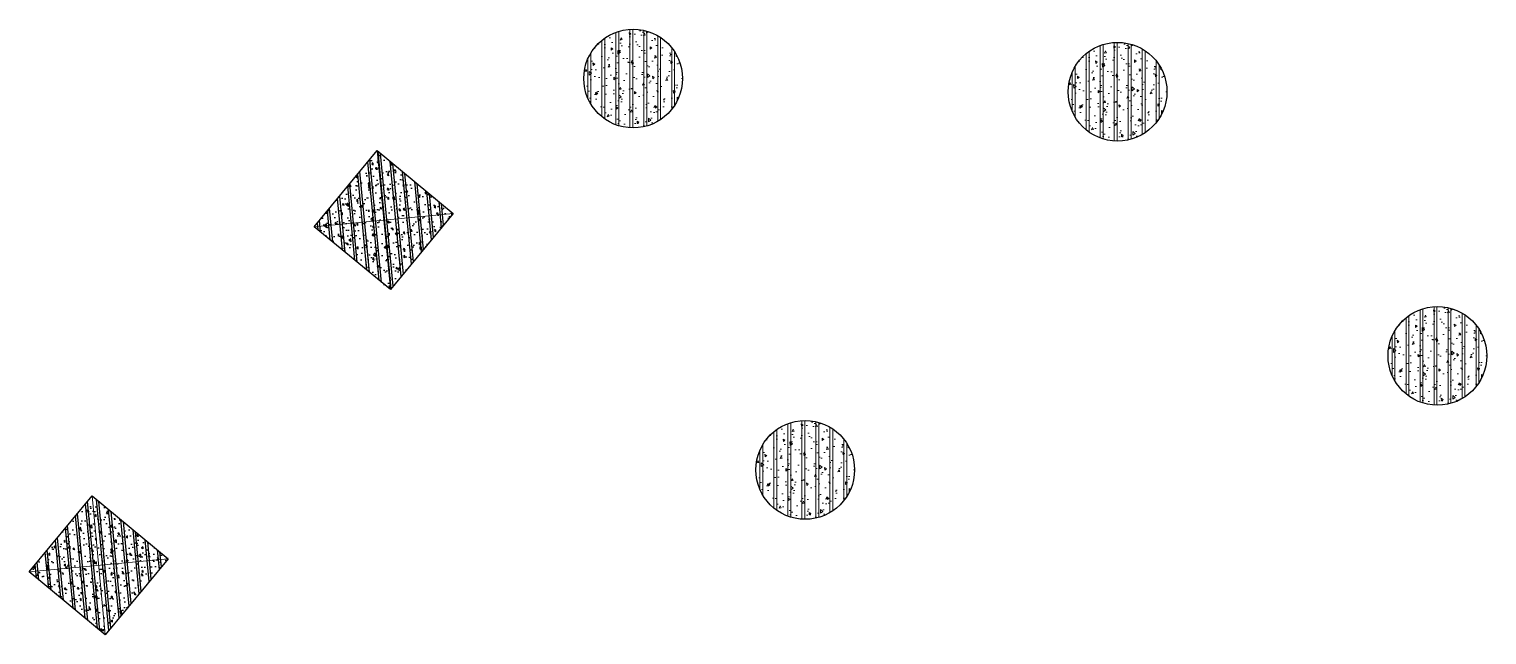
# Model space of a CAD drawing. Header units: millimetres. Extents: x 11689832 to 11802583, y 1023459 to 1173251.
# Drawn here: x 11714642 to 11736779, y 1131003 to 1140203 of the extents above; entities that cross this region are included whole.
import ezdxf

# ---------------------------------------------------------------- set-up
doc = ezdxf.new("R2010")
doc.units = ezdxf.units.MM
doc.header["$MEASUREMENT"] = 0
doc.layers.get('0').update_dxf_attribs({"linetype": 'CONTINUOUS', "lineweight": 13})
doc.layers.get('Defpoints').update_dxf_attribs({"color": 5, "linetype": 'CONTINUOUS', "lineweight": 13})
doc.layers.add('KT-Net cot vach', color=6, linetype='CONTINUOUS')
doc.layers.add('KT-Vat lieu', color=250, linetype='CONTINUOUS', lineweight=9)

# ---------------------------------------------------------------- blocks, each defined once
blk = doc.blocks.new('*U73')
h = blk.add_hatch()
h.set_pattern_fill('VATLIEU04', color=250, scale=40, style=0, pattern_type=2)
h.set_pattern_definition([(49.99999999999999, (549.9999999999818, 1550), (286.9040730403014, -25.10085399303804), [30, -330]), (355, (549.9999999999818, 1550), (-55.50053344520001, 300.8768534800047), [24, -264]), (100.4514, (573.9086719999818, 1547.908263999999), (231.4037526856086, 275.7758168243814), [25.496076, -280.4568448]), (46.18420000000001, (549.9999999999818, 1630), (426.8964194502578, -66.20760573160723), [45, -495]), (96.6356, (585.5746979999819, 1624.482677199999), (373.8650822194813, 389.6471483601767), [38.2441152, -420.6852]), (351.1842, (549.9999999999818, 1630), (373.8647780534509, 389.6474403701299), [36, -396]), (21, (589.9999999999818, 1610), (238.7628208473847, -161.0475562661355), [30, -330]), (326.0000000000001, (589.9999999999818, 1610), (97.32613276863269, 290.0600180187412), [24, -264]), (71.4514, (609.8968931999818, 1596.579357599999), (336.089051432596, 129.012198683981), [25.496076, -280.4568448]), (37.50000000000001, (549.9999999999818, 1550), (4.863942126916267, 133.1575415325246), [0, -260.8, 0, -268, 0, -265]), (7.499999999999999, (549.9999999999818, 1550), (105.2278149768594, 157.7646847529441), [0, -152.8, 0, -254.8, 0, -101]), (327.5, (460.7999999999818, 1550), (213.5289744689636, -9.021948693751902), [0, -100, 0, -312, 0, -414]), (317.5, (420.7999999999818, 1550), (233.2744677369545, 40.04199293292709), [0, -130, 0, -207.2, 0, -294]), (45, (549.9999999999818, 1550), (-120.2081528017131, 120.2081528017131), []), (45, (549.9999999999818, 1599), (-120.2081528017131, 120.2081528017131), [])])
h.paths.add_polyline_path([(-475, -474.9999999999998), (1024.999999999996, -475), (1024.999999999982, 1025), (-475.0000000000146, 1025)])
at = {"color": 6, "ltscale": 0.25}
blk.add_lwpolyline([(-475, -474.9999999999998), (1024.999999999996, -475), (1024.999999999982, 1025), (-475.0000000000146, 1025)], close=True, dxfattribs=at)
at = {"layer": 'Defpoints', "linetype": 'ByBlock', "ltscale": 30}
for p, q in [((1024.999999999996, -475), (-475.0000000000146, 1025)), ((-475, -474.9999999999998), (1024.999999999982, 1025))]:
    blk.add_line(p, q, dxfattribs=at)

msp = doc.modelspace()

# ---------------------------------------------------------------- hatches: boundary and pattern name
at = {"layer": 'KT-Vat lieu', "ltscale": 0.5}
h = msp.add_hatch(dxfattribs=at)
h.set_pattern_fill('VATLIEU04', color=256, scale=50, angle=45, pattern_type=2)
h.set_pattern_definition([(94.99999999999984, (11696181.94133779, 1120343.518814661), (275.7759995861103, 231.4035394059837), [37.49999999999999, -412.4999999999999]), (40.00000000000002, (11696181.94133779, 1120343.518814661), (-314.996083695443, 216.8840747990137), [30, -330]), (145.4514, (11696204.92266881, 1120362.802443899), (-39.21973430971335, 448.287641099735), [31.870095, -350.571056]), (91.18419999999819, (11696111.23065967, 1120414.22949278), (435.8465000455986, 318.8068825982365), [56.24999999999988, -618.7499999999981]), (141.6356, (11696147.55121787, 1120440.796710066), (-13.94950748652536, 674.8558447021788), [47.805144, -525.8565]), (36.18420000000004, (11696111.23065967, 1120414.22949278), (-13.95003443662637, 674.855833957623), [45, -495]), (66, (11696164.26366826, 1120431.907162309), (353.3857860571512, 68.691238233885), [37.49999999999898, -412.4999999999918]), (11.00000000000003, (11696164.26366826, 1120431.907162309), (-170.3542965309771, 342.4042176993831), [30, -330]), (116.4514, (11696193.71248746, 1120437.631413381), (183.0318085066423, 411.0953098697152), [31.870095, -350.571056]), (82.50000000000001, (11696181.94133779, 1120343.518814661), (-113.3965926531701, 121.9949088062736), [0, -325.9999999999918, 0, -334.9999999999918, 0, -331.2499999999918]), (52.49999999999999, (11696181.94133779, 1120343.518814661), (-46.43647110123004, 232.4547249501817), [0, -191, 0, -318.5, 0, -126.25]), (12.5, (11696103.09893169, 1120264.676408559), (196.709083659603, 180.7603809074303), [0, -125, 0, -390, 0, -517.5]), (2.499999999999997, (11696067.74359263, 1120229.321069499), (170.7949915992331, 241.5799034369745), [0, -162.5, 0, -259, 0, -367.5]), (90, (11696181.94133779, 1120343.518814661), (-212.5, 0), []), (90, (11696138.63104744, 1120386.829105009), (-212.5, 0), [])])
edge = h.paths.add_edge_path()
edge.add_arc((11723814.4344021, 1139452.605396045), 750.0000000002312, 0, 360)
h = msp.add_hatch(dxfattribs=at)
h.set_pattern_fill('VATLIEU04', color=256, scale=50, angle=45, pattern_type=2)
h.set_pattern_definition([(94.99999999999984, (11703538.62223018, 1120143.153849689), (275.7759995861103, 231.4035394059837), [37.49999999999999, -412.4999999999999]), (40.00000000000002, (11703538.62223018, 1120143.153849689), (-314.996083695443, 216.8840747990137), [30, -330]), (145.4514, (11703561.60356119, 1120162.437478927), (-39.21973430971335, 448.287641099735), [31.870095, -350.571056]), (91.18419999999821, (11703467.91155206, 1120213.864527808), (435.8465000455986, 318.8068825982365), [56.24999999999988, -618.7499999999981]), (141.6356, (11703504.23211026, 1120240.431745094), (-13.94950748652536, 674.8558447021788), [47.805144, -525.8565]), (36.18420000000004, (11703467.91155206, 1120213.864527808), (-13.95003443662637, 674.855833957623), [45, -495]), (66, (11703520.94456065, 1120231.542197338), (353.3857860571512, 68.691238233885), [37.499999999999, -412.499999999992]), (11.00000000000003, (11703520.94456065, 1120231.542197338), (-170.3542965309771, 342.4042176993831), [30, -330]), (116.4514, (11703550.39337984, 1120237.266448409), (183.0318085066423, 411.0953098697152), [31.870095, -350.571056]), (82.50000000000001, (11703538.62223018, 1120143.153849689), (-113.3965926531701, 121.9949088062736), [0, -325.999999999992, 0, -334.999999999992, 0, -331.249999999992]), (52.49999999999999, (11703538.62223018, 1120143.153849689), (-46.43647110123004, 232.4547249501817), [0, -191, 0, -318.5, 0, -126.25]), (12.5, (11703459.77982408, 1120064.311443587), (196.709083659603, 180.7603809074303), [0, -125, 0, -390, 0, -517.5]), (2.499999999999997, (11703424.42448502, 1120028.956104528), (170.7949915992331, 241.5799034369745), [0, -162.5, 0, -259, 0, -367.5]), (90, (11703538.62223018, 1120143.153849689), (-212.5, 0), []), (90, (11703495.31193983, 1120186.464140037), (-212.5, 0), [])])
edge = h.paths.add_edge_path()
edge.add_arc((11731171.11529449, 1139252.240431073), 750.0000000002312, 0, 360)
h = msp.add_hatch(dxfattribs=at)
h.set_pattern_fill('VATLIEU04', color=256, scale=50, angle=45, pattern_type=2)
h.set_pattern_definition([(94.99999999999984, (11708396.2760859, 1116131.520888158), (275.7759995861103, 231.4035394059837), [37.49999999999999, -412.4999999999999]), (40.00000000000002, (11708396.2760859, 1116131.520888158), (-314.996083695443, 216.8840747990137), [30, -330]), (145.4514, (11708419.25741691, 1116150.804517396), (-39.21973430971335, 448.287641099735), [31.870095, -350.571056]), (91.1841999999982, (11708325.56540778, 1116202.231566277), (435.8465000455986, 318.8068825982365), [56.24999999999988, -618.7499999999981]), (141.6356, (11708361.88596598, 1116228.798783563), (-13.94950748652536, 674.8558447021788), [47.805144, -525.8565]), (36.18420000000004, (11708325.56540778, 1116202.231566277), (-13.95003443662637, 674.855833957623), [45, -495]), (66, (11708378.59841637, 1116219.909235806), (353.3857860571512, 68.691238233885), [37.49999999999899, -412.4999999999919]), (11.00000000000003, (11708378.59841637, 1116219.909235806), (-170.3542965309771, 342.4042176993831), [30, -330]), (116.4514, (11708408.04723556, 1116225.633486878), (183.0318085066423, 411.0953098697152), [31.870095, -350.571056]), (82.50000000000001, (11708396.2760859, 1116131.520888158), (-113.3965926531701, 121.9949088062736), [0, -325.9999999999919, 0, -334.9999999999919, 0, -331.2499999999919]), (52.49999999999999, (11708396.2760859, 1116131.520888158), (-46.43647110123004, 232.4547249501817), [0, -191, 0, -318.5, 0, -126.25]), (12.5, (11708317.43367979, 1116052.678482056), (196.709083659603, 180.7603809074303), [0, -125, 0, -390, 0, -517.5]), (2.499999999999997, (11708282.07834074, 1116017.323142997), (170.7949915992331, 241.5799034369745), [0, -162.5, 0, -259, 0, -367.5]), (90, (11708396.2760859, 1116131.520888158), (-212.5, 0), []), (90, (11708352.96579555, 1116174.831178506), (-212.5, 0), [])])
edge = h.paths.add_edge_path()
edge.add_arc((11736028.76915021, 1135240.607469541), 750.0000000002312, 0, 360)
h = msp.add_hatch(dxfattribs=at)
h.set_pattern_fill('VATLIEU04', color=256, scale=50, angle=45, pattern_type=2)
h.set_pattern_definition([(94.99999999999984, (11698794.70706139, 1114398.785401263), (275.7759995861103, 231.4035394059837), [37.49999999999999, -412.4999999999999]), (40.00000000000002, (11698794.70706139, 1114398.785401263), (-314.996083695443, 216.8840747990137), [30, -330]), (145.4514, (11698817.6883924, 1114418.0690305), (-39.21973430971335, 448.287641099735), [31.870095, -350.571056]), (91.18419999999821, (11698723.99638327, 1114469.496079381), (435.8465000455986, 318.8068825982365), [56.24999999999988, -618.7499999999981]), (141.6356, (11698760.31694147, 1114496.063296667), (-13.94950748652536, 674.8558447021788), [47.805144, -525.8565]), (36.18420000000004, (11698723.99638327, 1114469.496079381), (-13.95003443662637, 674.855833957623), [45, -495]), (66, (11698777.02939186, 1114487.173748911), (353.3857860571512, 68.691238233885), [37.499999999999, -412.499999999992]), (11.00000000000003, (11698777.02939186, 1114487.173748911), (-170.3542965309771, 342.4042176993831), [30, -330]), (116.4514, (11698806.47821105, 1114492.897999982), (183.0318085066423, 411.0953098697152), [31.870095, -350.571056]), (82.50000000000001, (11698794.70706139, 1114398.785401263), (-113.3965926531701, 121.9949088062736), [0, -325.999999999992, 0, -334.999999999992, 0, -331.249999999992]), (52.49999999999999, (11698794.70706139, 1114398.785401263), (-46.43647110123004, 232.4547249501817), [0, -191, 0, -318.5, 0, -126.25]), (12.5, (11698715.86465528, 1114319.94299516), (196.709083659603, 180.7603809074303), [0, -125, 0, -390, 0, -517.5]), (2.499999999999997, (11698680.50931622, 1114284.587656101), (170.7949915992331, 241.5799034369745), [0, -162.5, 0, -259, 0, -367.5]), (90, (11698794.70706139, 1114398.785401263), (-212.5, 0), []), (90, (11698751.39677104, 1114442.09569161), (-212.5, 0), [])])
edge = h.paths.add_edge_path()
edge.add_arc((11726427.2001257, 1133507.871982646), 750.0000000002312, 0, 360)

# ---------------------------------------------------------------- linework, layer by layer
at = {"layer": 'KT-Net cot vach', "ltscale": 0.5}
for centre in [(11723814.4344021, 1139452.605396045, 2.697206872064481e-08), (11731171.11529449, 1139252.240431073, 2.697206872064481e-08), (11736028.76915021, 1135240.607469541, 2.697206872064481e-08), (11726427.2001257, 1133507.871982646, 2.697206872064481e-08)]:
    msp.add_circle(centre, 750.0000000002312, dxfattribs=at)

# ---------------------------------------------------------------- block references
at = {"layer": 'KT-Net cot vach', "linetype": 'ByBlock', "xscale": -1, "rotation": 320.4488276923478}
for p in [(11720064.64095292, 1136914.443599878, 2.697206872064481e-08), (11715734.62442296, 1131671.26166031, 2.697206872064481e-08)]:
    msp.add_blockref('*U73', p, dxfattribs=at)

doc.saveas('drawing.dxf')
